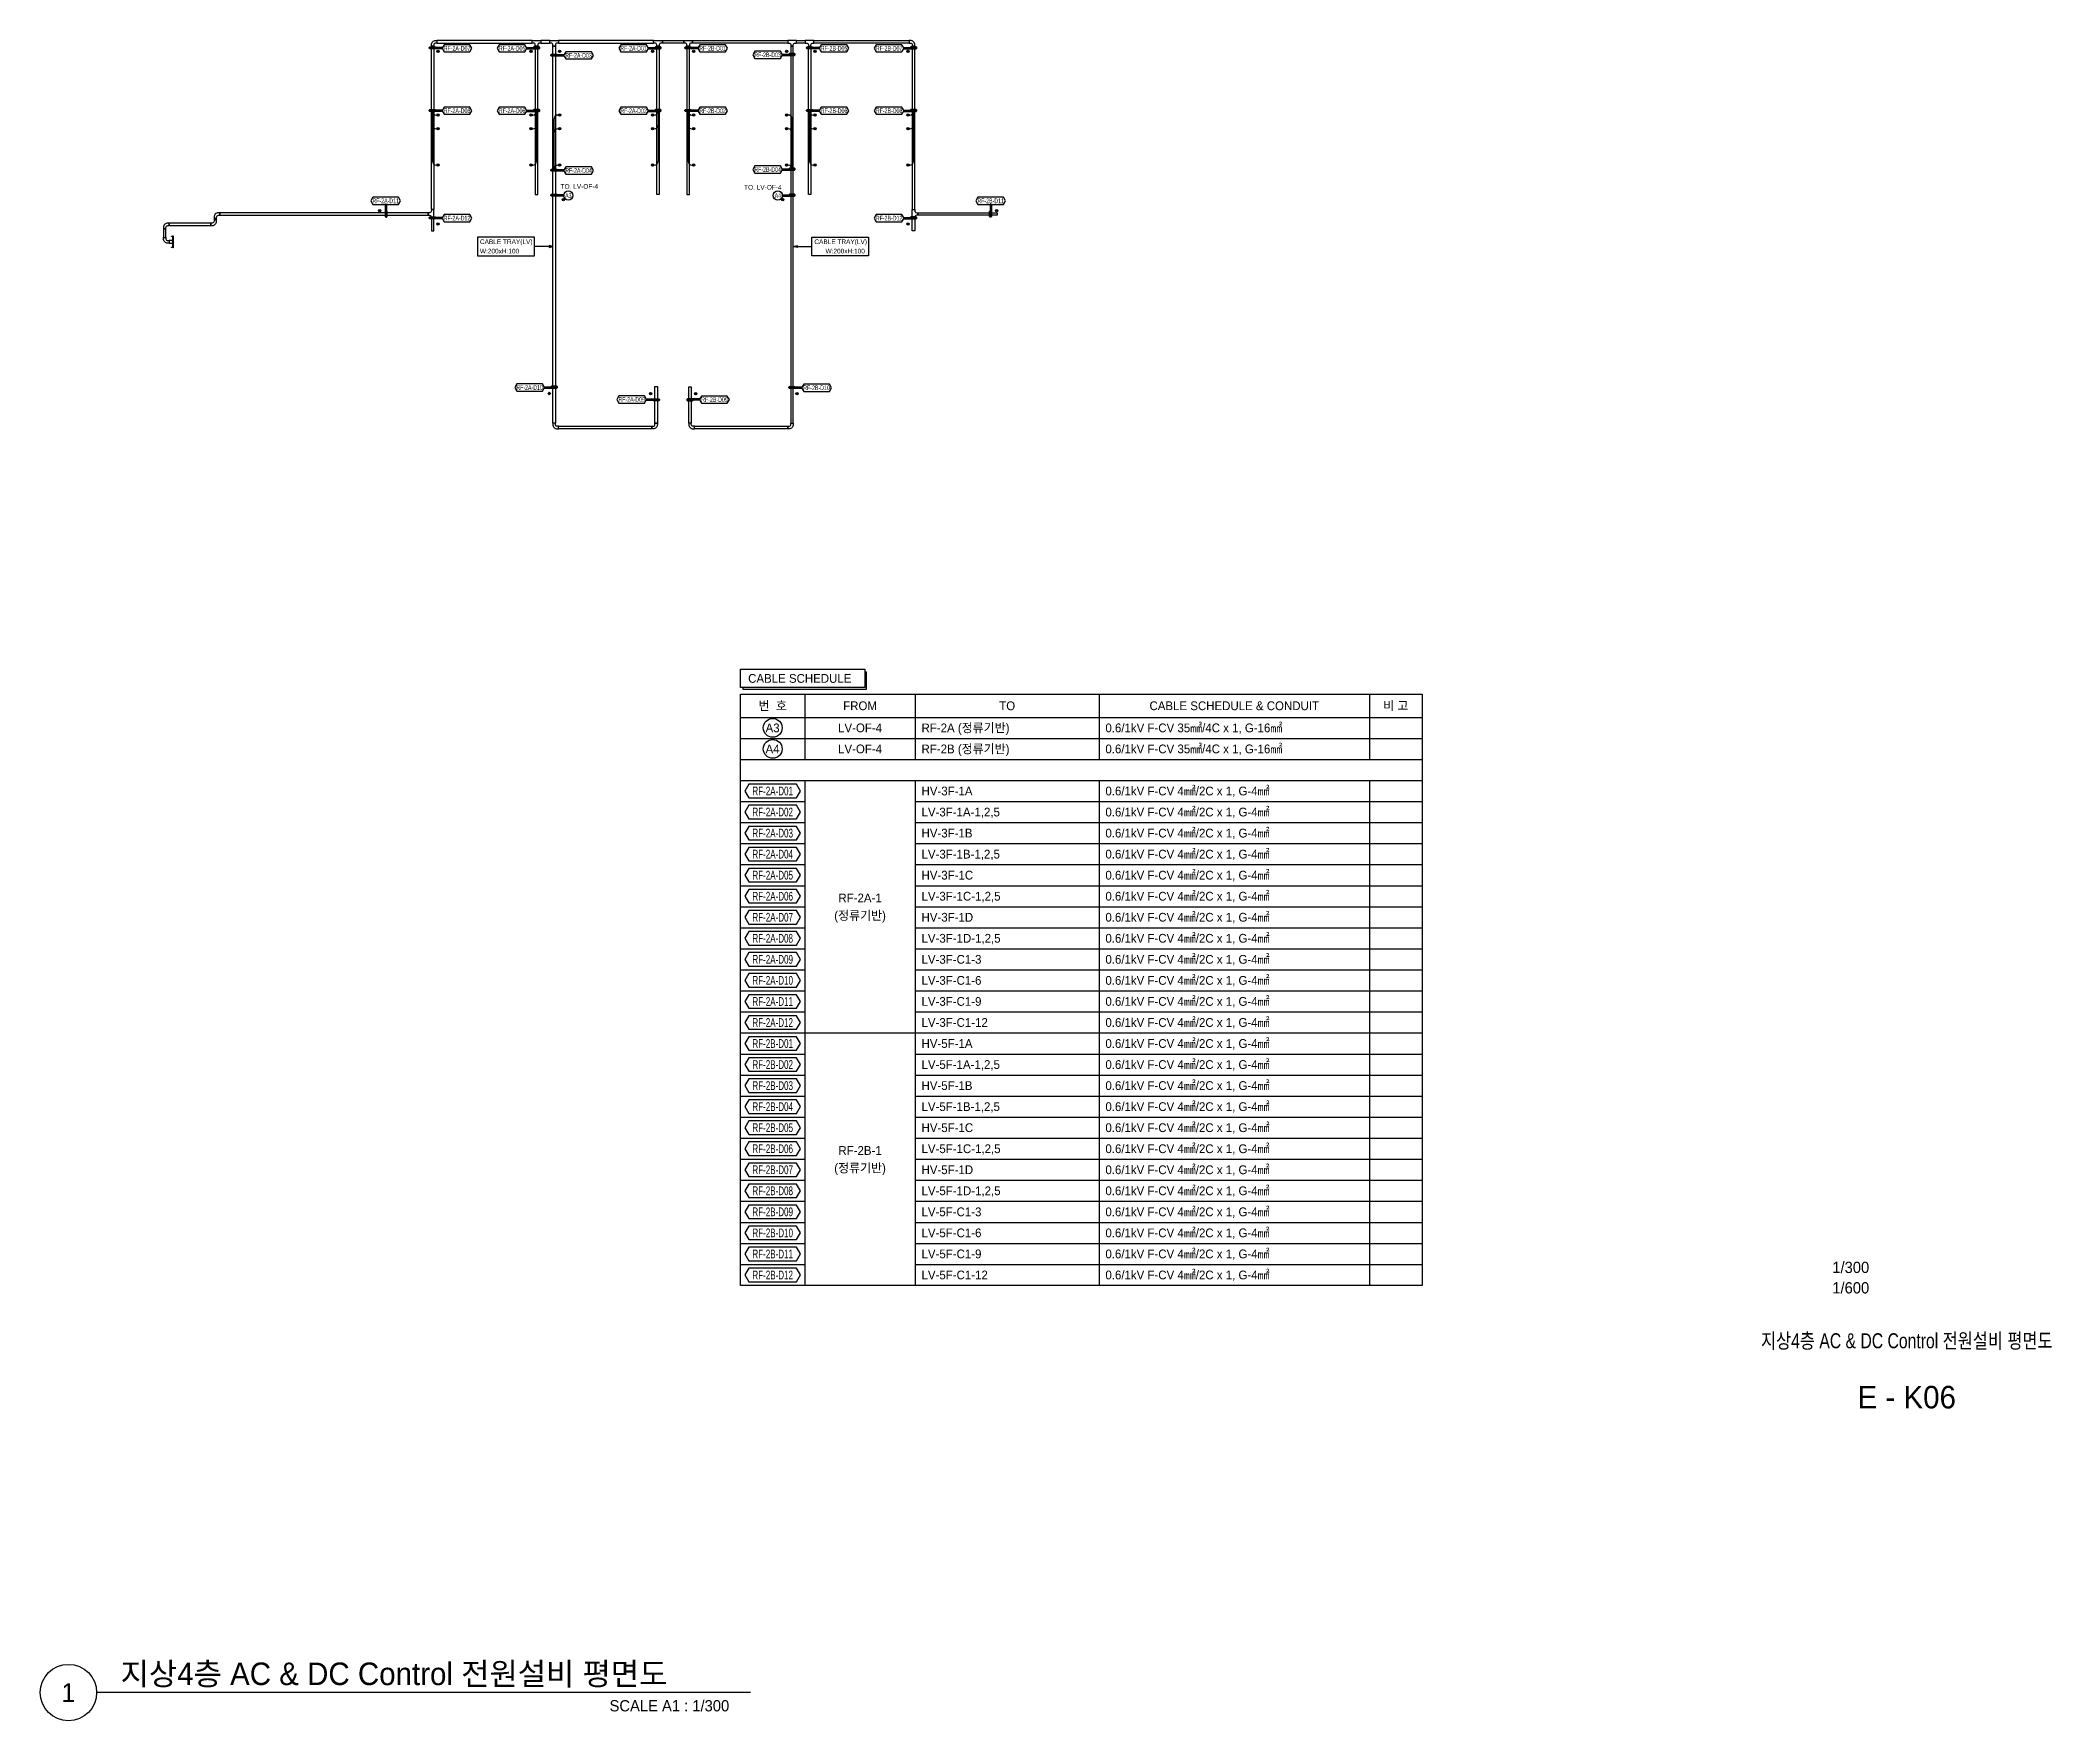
# Model space of a CAD drawing. Header units: millimetres. Extents: x 33052 to 374593, y 4425 to 1197630.
# Drawn here: x 84228 to 244826, y 721650 to 855826 of the extents above; entities that cross this region are included whole.
import ezdxf
from ezdxf.enums import TextEntityAlignment as Align

# ---------------------------------------------------------------- set-up
doc = ezdxf.new("R2010")
doc.units = ezdxf.units.MM
doc.header["$LTSCALE"] = 50
for name, color, linetype in [('-----26 Electrical Cable Tray_CONT', 3, 'Continuous'), ('-----29 Indicator', 1, 'Continuous'), ('-----29 주기', 1, 'Continuous'), ('-----30 Text', 2, 'Continuous'), ('-----41 Drawing Title', 2, 'Continuous'), ('-----42 Drawing Number', 2, 'Continuous'), ('-----43 Drawing Scale', 3, 'Continuous'), ('AC CONTROL CABLE', 4, 'Continuous'), ('DC CONTROL CABLE', 1, 'Continuous')]:
    doc.layers.add(name, color=color, linetype=linetype)
doc.styles.add('ELEC', font='')
doc.styles.get('ELEC').set_extended_font_data('Dotum')

msp = doc.modelspace()

# ---------------------------------------------------------------- texts
at = {"layer": '-----26 Electrical Cable Tray_CONT', "style": 'ELEC'}
for s, p in [('CABLE TRAY(LV)', (119333, 839740, 0)), ('CABLE TRAY(LV)', (146034, 839740, 0)), ('W:200xH:100', (119333, 838990, 0)), ('W:200xH:100', (146926, 838990, 0))]:
    msp.add_text(s, height=375, dxfattribs=at).set_placement(p, align=Align.MIDDLE_LEFT)
at = {"layer": '-----30 Text', "linetype": 'Continuous', "style": 'ELEC', "width": 0.7}
for s, p in [('RF-2A-D07', (117506, 855181, 0)), ('RF-2A-D05', (121901, 855181, 0)), ('RF-2A-D03', (127206, 854619, 0)), ('RF-2A-D01', (131601, 855181, 0)), ('RF-2B-D01', (137906, 855181, 0)), ('RF-2B-D03', (142301, 854668, 0)), ('RF-2B-D05', (147606, 855181, 0)), ('RF-2B-D07', (152001, 855181, 0)), ('RF-2A-D08', (117506, 850200, 0)), ('RF-2A-D06', (121901, 850200, 0)), ('RF-2A-D02', (131601, 850200, 0)), ('RF-2B-D02', (137906, 850200, 0)), ('RF-2B-D06', (147606, 850200, 0)), ('RF-2B-D08', (152001, 850200)), ('RF-2A-D04', (127206, 845427, 0)), ('RF-2B-D04', (142301, 845502)), ('RF-2A-D11', (111813, 843007, 0)), ('A3', (126388, 843428)), ('A4', (143119, 843428)), ('RF-2B-D11', (160114, 843007, 0)), ('RF-2A-D12', (117506, 841628, 0)), ('RF-2B-D12', (152001, 841628, 0)), ('RF-2A-D10', (123301, 828095, 0)), ('RF-2A-D09', (131450, 827147, 0)), ('RF-2B-D09', (138057, 827130, 0)), ('RF-2B-D10', (146206, 828077, 0))]:
    msp.add_text(s, height=375, dxfattribs=at).set_placement(p, align=Align.MIDDLE)
at = {"layer": '-----30 Text', "style": 'ELEC'}
for p in [(127270, 844151), (141923, 844083)]:
    msp.add_text('TO. LV-OF-4', height=375, dxfattribs=at).set_placement(p, align=Align.MIDDLE)
msp.add_text('CABLE SCHEDULE', height=700, dxfattribs=at).set_placement((140747, 804523, 0))
at = {"layer": '-----41 Drawing Title', "style": 'ELEC', "width": 0.8}
msp.add_text('지상4층 AC & DC Control 전원설비 평면도', height=1200, dxfattribs=at).set_placement((233250, 751990), align=Align.MIDDLE_CENTER)
at = {"layer": '-----41 Drawing Title', "color": 2, "style": 'ELEC'}
msp.add_text('지상4층 AC & DC Control 전원설비 평면도', height=1800, dxfattribs=at).set_placement((90645, 724500))
at = {"layer": '-----41 Drawing Title', "color": 7, "style": 'ELEC'}
msp.add_text('1', height=1500, dxfattribs=at).set_placement((86478, 723900), align=Align.MIDDLE)
at = {"layer": '-----41 Drawing Title', "style": 'ELEC'}
msp.add_text('SCALE A1 : 1/300', height=900, dxfattribs=at).set_placement((139237, 722400), align=Align.RIGHT)
at = {"layer": '-----42 Drawing Number', "style": 'ELEC'}
msp.add_text('E - K06', height=1800, dxfattribs=at).set_placement((233250, 747490), align=Align.MIDDLE_CENTER)
at = {"layer": '-----43 Drawing Scale', "style": 'ELEC'}
for s, p in [('1/300', (228779, 757850)), ('1/600', (228779, 756220))]:
    msp.add_text(s, height=900, dxfattribs=at).set_placement(p, align=Align.MIDDLE_CENTER)
at = {"color": 0, "style": 'ELEC', "width": 0.7}
msp.add_text('LV 트레이 건물용', height=50, rotation=90, dxfattribs=at).set_placement((94749, 839730), align=Align.MIDDLE_CENTER)

# ---------------------------------------------------------------- hatches: boundary and pattern name
at = {"layer": 'AC CONTROL CABLE', "linetype": 'Continuous'}
h = msp.add_hatch(color=256, dxfattribs=at)
edge = h.paths.add_edge_path()
edge.add_arc((125994, 843105), 93.6, 180, 540, ccw=False)
h = msp.add_hatch(color=256, dxfattribs=at)
edge = h.paths.add_edge_path()
edge.add_arc((143514, 843105), 93.6, 0, 360)
at = {"layer": 'DC CONTROL CABLE', "linetype": 'Continuous'}
h = msp.add_hatch(color=256, dxfattribs=at)
edge = h.paths.add_edge_path()
edge.add_arc((115994, 854930), 93.6, 180, 540, ccw=False)
h = msp.add_hatch(color=256, dxfattribs=at)
edge = h.paths.add_edge_path()
edge.add_arc((123414, 854930), 93.6, 0, 360)
h = msp.add_hatch(color=256, dxfattribs=at)
edge = h.paths.add_edge_path()
edge.add_arc((125694, 854930), 93.6, 180, 540, ccw=False)
h = msp.add_hatch(color=256, dxfattribs=at)
edge = h.paths.add_edge_path()
edge.add_arc((133114, 854930), 93.6, 0, 360)
h = msp.add_hatch(color=256, dxfattribs=at)
edge = h.paths.add_edge_path()
edge.add_arc((136394, 854930), 93.6, 180, 540, ccw=False)
h = msp.add_hatch(color=256, dxfattribs=at)
edge = h.paths.add_edge_path()
edge.add_arc((143814, 854930), 93.6, 0, 360)
h = msp.add_hatch(color=256, dxfattribs=at)
edge = h.paths.add_edge_path()
edge.add_arc((146094, 854930), 93.6, 180, 540, ccw=False)
h = msp.add_hatch(color=256, dxfattribs=at)
edge = h.paths.add_edge_path()
edge.add_arc((153514, 854930), 93.6, 0, 360)
h = msp.add_hatch(color=256, dxfattribs=at)
edge = h.paths.add_edge_path()
edge.add_arc((115994, 849855), 93.6, 180, 540, ccw=False)
h = msp.add_hatch(color=256, dxfattribs=at)
edge = h.paths.add_edge_path()
edge.add_arc((123414, 849855), 93.6, 0, 360)
h = msp.add_hatch(color=256, dxfattribs=at)
edge = h.paths.add_edge_path()
edge.add_arc((125694, 849855), 93.6, 180, 540, ccw=False)
h = msp.add_hatch(color=256, dxfattribs=at)
edge = h.paths.add_edge_path()
edge.add_arc((133114, 849855), 93.6, 0, 360)
h = msp.add_hatch(color=256, dxfattribs=at)
edge = h.paths.add_edge_path()
edge.add_arc((136394, 849855), 93.6, 180, 540, ccw=False)
h = msp.add_hatch(color=256, dxfattribs=at)
edge = h.paths.add_edge_path()
edge.add_arc((143814, 849855), 93.6, 0, 360)
h = msp.add_hatch(color=256, dxfattribs=at)
edge = h.paths.add_edge_path()
edge.add_arc((146094, 849855), 93.6, 180, 540, ccw=False)
h = msp.add_hatch(color=256, dxfattribs=at)
edge = h.paths.add_edge_path()
edge.add_arc((153514, 849855), 93.6, 0, 360)
h = msp.add_hatch(color=256, dxfattribs=at)
edge = h.paths.add_edge_path()
edge.add_arc((115994, 848755), 93.6, 180, 540, ccw=False)
h = msp.add_hatch(color=256, dxfattribs=at)
edge = h.paths.add_edge_path()
edge.add_arc((123414, 848755), 93.6, 0, 360)
h = msp.add_hatch(color=256, dxfattribs=at)
edge = h.paths.add_edge_path()
edge.add_arc((125694, 848755), 93.6, 180, 540, ccw=False)
h = msp.add_hatch(color=256, dxfattribs=at)
edge = h.paths.add_edge_path()
edge.add_arc((133114, 848755), 93.6, 0, 360)
h = msp.add_hatch(color=256, dxfattribs=at)
edge = h.paths.add_edge_path()
edge.add_arc((136394, 848755), 93.6, 180, 540, ccw=False)
h = msp.add_hatch(color=256, dxfattribs=at)
edge = h.paths.add_edge_path()
edge.add_arc((143814, 848755), 93.6, 0, 360)
h = msp.add_hatch(color=256, dxfattribs=at)
edge = h.paths.add_edge_path()
edge.add_arc((146094, 848755), 93.6, 180, 540, ccw=False)
h = msp.add_hatch(color=256, dxfattribs=at)
edge = h.paths.add_edge_path()
edge.add_arc((153514, 848755), 93.6, 0, 360)
h = msp.add_hatch(color=256, dxfattribs=at)
edge = h.paths.add_edge_path()
edge.add_arc((115994, 845855), 93.6, 180, 540, ccw=False)
h = msp.add_hatch(color=256, dxfattribs=at)
edge = h.paths.add_edge_path()
edge.add_arc((123414, 845855), 93.6, 0, 360)
h = msp.add_hatch(color=256, dxfattribs=at)
edge = h.paths.add_edge_path()
edge.add_arc((125694, 845855), 93.6, 180, 540, ccw=False)
h = msp.add_hatch(color=256, dxfattribs=at)
edge = h.paths.add_edge_path()
edge.add_arc((133114, 845855), 93.6, 0, 360)
h = msp.add_hatch(color=256, dxfattribs=at)
edge = h.paths.add_edge_path()
edge.add_arc((136394, 845855), 93.6, 180, 540, ccw=False)
h = msp.add_hatch(color=256, dxfattribs=at)
edge = h.paths.add_edge_path()
edge.add_arc((143814, 845855), 93.6, 0, 360)
h = msp.add_hatch(color=256, dxfattribs=at)
edge = h.paths.add_edge_path()
edge.add_arc((146094, 845855), 93.6, 180, 540, ccw=False)
h = msp.add_hatch(color=256, dxfattribs=at)
edge = h.paths.add_edge_path()
edge.add_arc((153514, 845855), 93.6, 0, 360)
h = msp.add_hatch(color=256, dxfattribs=at)
edge = h.paths.add_edge_path()
edge.add_arc((111340, 842223), 93.6, -90, 270)
h = msp.add_hatch(color=256, dxfattribs=at)
edge = h.paths.add_edge_path()
edge.add_arc((160588, 842223), 93.6, 270, 630, ccw=False)
h = msp.add_hatch(color=256, dxfattribs=at)
edge = h.paths.add_edge_path()
edge.add_arc((115994, 841155), 93.6, 180, 540, ccw=False)
h = msp.add_hatch(color=256, dxfattribs=at)
edge = h.paths.add_edge_path()
edge.add_arc((153514, 841155), 93.6, 0, 360)
h = msp.add_hatch(color=256, dxfattribs=at)
edge = h.paths.add_edge_path()
edge.add_arc((124864, 827621), 93.6, 0, 360)
h = msp.add_hatch(color=256, dxfattribs=at)
edge = h.paths.add_edge_path()
edge.add_arc((132963, 827620), 93.6, 360, 720, ccw=False)
h = msp.add_hatch(color=256, dxfattribs=at)
edge = h.paths.add_edge_path()
edge.add_arc((136545, 827604), 93.6, -180, 180)
h = msp.add_hatch(color=256, dxfattribs=at)
edge = h.paths.add_edge_path()
edge.add_arc((144644, 827604), 93.6, -180, 180, ccw=False)

# ---------------------------------------------------------------- linework, layer by layer
at = {"layer": '-----26 Electrical Cable Tray_CONT', "elevation": 0}
for points in [[(115804, 855605, 0.4142136), (115654, 855455), (115654, 855355), (115454, 855355), (115454, 855455, -0.4142136), (115804, 855805), (115904, 855805), (115904, 855605)], [(123504, 855605), (123504, 855805), (124204, 855805), (124204, 855605), (124104, 855605, 0.4142136), (123954, 855455), (123954, 855355), (123754, 855355), (123754, 855455, 0.4142136), (123604, 855605)], [(124904, 855605), (124904, 855805), (125604, 855805), (125604, 855605), (125504, 855605, 0.4142136), (125354, 855455), (125354, 855355), (125154, 855355), (125154, 855455, 0.4142136), (125004, 855605)], [(133203, 855605), (133203, 855805), (133903, 855805), (133903, 855605), (133803, 855605, 0.4142136), (133653, 855455), (133653, 855355), (133453, 855355), (133453, 855455, 0.4142136), (133303, 855605)], [(146004, 855605), (146004, 855805), (145304, 855805), (145304, 855605), (145404, 855605, -0.4142136), (145554, 855455), (145554, 855355), (145754, 855355), (145754, 855455, -0.4142136), (145904, 855605)], [(98305, 841705, -0.4142136), (98455, 841855), (98555, 841855), (98555, 842055), (98455, 842055, 0.4142136), (98105, 841705), (98105, 841605), (98305, 841605)], [(115454, 841605), (115654, 841605), (115654, 842305), (115454, 842305), (115454, 842205, -0.4142136), (115304, 842055), (115204, 842055), (115204, 841855), (115304, 841855, -0.4142136), (115454, 841705)], [(94266, 840880, -0.4142136), (94416, 841030), (94516, 841030), (94516, 841230), (94416, 841230, 0.4142136), (94066, 840880), (94066, 840780), (94266, 840780)], [(94266, 839980, 0.4142136), (94416, 839830), (94516, 839830), (94516, 839630), (94416, 839630, -0.4142136), (94066, 839980), (94066, 840080), (94266, 840080)], [(98105, 841380, -0.4142136), (97955, 841230), (97855, 841230), (97855, 841030), (97955, 841030, 0.4142136), (98305, 841380), (98305, 841480), (98105, 841480)], [(125504, 825005, -0.4142136), (125354, 825155), (125354, 825255), (125154, 825255), (125154, 825155, 0.4142136), (125504, 824805), (125604, 824805), (125604, 825005)], [(133153, 825005, 0.4142136), (133303, 825155), (133303, 825255), (133503, 825255), (133503, 825155, -0.4142136), (133153, 824805), (133053, 824805), (133053, 825005)], [(136355, 825005, -0.4142136), (136205, 825155), (136205, 825255), (136005, 825255), (136005, 825155, 0.4142136), (136355, 824805), (136455, 824805), (136455, 825005)], [(144004, 825005, 0.4142136), (144154, 825155), (144154, 825255), (144354, 825255), (144354, 825155, -0.4142136), (144004, 824805), (143904, 824805), (143904, 825005)]]:
    msp.add_lwpolyline(points, format="xyb", close=True, dxfattribs=at)
for points in [[(115654, 842305), (115454, 842305), (115454, 855355), (115654, 855355)], [(123504, 855605), (123504, 855805), (115904, 855805), (115904, 855605)], [(123754, 843505), (123954, 843505), (123954, 855355), (123754, 855355)], [(124904, 855605), (124904, 855805), (124204, 855805), (124204, 855605)], [(125354, 825255), (125154, 825255), (125154, 855355), (125354, 855355)], [(133203, 855605), (133203, 855805), (125604, 855805), (125604, 855605)], [(133654, 843505), (133454, 843505), (133453, 855355), (133653, 855355)], [(136303, 855605), (136303, 855805), (143904, 855805), (143904, 855605)], [(144604, 855605), (144604, 855805), (145304, 855805), (145304, 855605)], [(146004, 855605), (146004, 855805), (153604, 855805), (153604, 855605)], [(98305, 841605), (98105, 841605), (98105, 841480), (98305, 841480)], [(98555, 842055), (98555, 841855), (115204, 841855), (115204, 842055)], [(115454, 840605), (115654, 840605), (115654, 841605), (115454, 841605)], [(160628, 842055), (160628, 841855), (154304, 841855), (154304, 842055)], [(94266, 840780), (94066, 840780), (94066, 840080), (94266, 840080)], [(94516, 841230), (94516, 841030), (97855, 841030), (97855, 841230)], [(94804, 839630), (94804, 839830), (94516, 839830), (94516, 839630)], [(133503, 825255), (133303, 825255), (133303, 828170), (133503, 828170)], [(136205, 825255), (136005, 825255), (136005, 828154), (136205, 828154)], [(125604, 824805), (125604, 825005), (133053, 825005), (133053, 824805)], [(136455, 824805), (136455, 825005), (143904, 825005), (143904, 824805)]]:
    msp.add_lwpolyline(points, close=True, dxfattribs=at)
at = {"layer": '-----26 Electrical Cable Tray_CONT'}
for points in [[(133903, 855605), (133903, 855805), (135603, 855805), (135603, 855605)], [(135854, 843505), (136054, 843505), (136053, 855355), (135853, 855355)], [(144154, 825255), (144354, 825255), (144354, 855355), (144154, 855355)], [(145754, 843505), (145554, 843505), (145554, 855355), (145754, 855355)], [(153854, 842305), (154054, 842305), (154054, 855355), (153854, 855355)], [(154054, 840605), (153854, 840605), (153854, 841605), (154054, 841605)]]:
    msp.add_lwpolyline(points, close=True, dxfattribs=at)
for points in [[(135603, 855605), (135603, 855805), (136303, 855805), (136303, 855605), (136203, 855605, 0.4142136), (136053, 855455), (136053, 855355), (135853, 855355), (135853, 855455, 0.4142136), (135703, 855605)], [(144604, 855605), (144604, 855805), (143904, 855805), (143904, 855605), (144004, 855605, -0.4142136), (144154, 855455), (144154, 855355), (144354, 855355), (144354, 855455, -0.4142136), (144504, 855605)], [(153704, 855605, -0.4142136), (153854, 855455), (153854, 855355), (154054, 855355), (154054, 855455, 0.4142136), (153704, 855805), (153604, 855805), (153604, 855605)], [(154054, 841605), (153854, 841605), (153854, 842305), (154054, 842305), (154054, 842205, 0.4142136), (154204, 842055), (154304, 842055), (154304, 841855), (154204, 841855, 0.4142136), (154054, 841705)]]:
    msp.add_lwpolyline(points, format="xyb", close=True, dxfattribs=at)
at = {"layer": '-----29 Indicator', "color": 1}
for p, q in [((125154, 839365), (123682, 839365)), ((125154, 839365), (124854, 839440)), ((124854, 839440), (124854, 839290)), ((124854, 839290), (125154, 839365)), ((144354, 839365), (144654, 839440)), ((144654, 839290), (144354, 839365)), ((144354, 839365), (145825, 839365)), ((144654, 839440), (144654, 839290))]:
    msp.add_line(p, q, dxfattribs=at)
at = {"layer": '-----29 Indicator', "lineweight": 100, "elevation": 0}
for points in [[(116317, 855181), (116317, 855181), (115346, 855181), (115346, 855234), (115761, 855234), (115761, 855145)], [(123091, 855181), (123091, 855181), (124061, 855181), (124061, 855234), (123646, 855234), (123646, 855145)], [(126017, 854619), (126017, 854619), (125046, 854619), (125046, 854672), (125461, 854672), (125461, 854583)], [(132791, 855181), (132791, 855181), (133761, 855181), (133761, 855234), (133346, 855234), (133346, 855145)], [(136717, 855181), (136717, 855181), (135746, 855181), (135746, 855234), (136161, 855234), (136161, 855145)], [(143491, 854668), (143491, 854668), (144461, 854668), (144461, 854722), (144046, 854722), (144046, 854633)], [(146417, 855181), (146417, 855181), (145446, 855181), (145446, 855234), (145861, 855234), (145861, 855145)], [(153191, 855181), (153191, 855181), (154161, 855181), (154161, 855234), (153746, 855234), (153746, 855145)], [(116317, 850200), (116317, 850200), (115346, 850200), (115346, 850253), (115761, 850253), (115761, 850164)], [(123091, 850200), (123091, 850200), (124061, 850200), (124061, 850253), (123646, 850253), (123646, 850164)], [(132791, 850200), (132791, 850200), (133761, 850200), (133761, 850253), (133346, 850253), (133346, 850164)], [(136717, 850200), (136717, 850200), (135746, 850200), (135746, 850253), (136161, 850253), (136161, 850164)], [(146417, 850200), (146417, 850200), (145446, 850200), (145446, 850253), (145861, 850253), (145861, 850164)], [(153191, 850200), (153191, 850200), (154161, 850200), (154161, 850253), (153746, 850253), (153746, 850164)], [(126017, 845427), (126017, 845427), (125046, 845427), (125046, 845480), (125461, 845480), (125461, 845391)], [(143491, 845502), (143491, 845502), (144461, 845502), (144461, 845556), (144046, 845556), (144046, 845467)], [(126017, 843428), (126017, 843428), (125046, 843428), (125046, 843481), (125461, 843481), (125461, 843392)], [(143491, 843428), (143491, 843428), (144461, 843428), (144461, 843481), (144046, 843481), (144046, 843392)], [(111813, 842718), (111813, 842718), (111813, 841747), (111866, 841747), (111866, 842163), (111777, 842163)], [(116317, 841628), (116317, 841628), (115346, 841628), (115346, 841682), (115761, 841682), (115761, 841593)], [(153191, 841628), (153191, 841628), (154161, 841628), (154161, 841682), (153746, 841682), (153746, 841593)], [(160114, 842718), (160114, 842718), (160114, 841747), (160061, 841747), (160061, 842163), (160150, 842163)], [(124491, 828095), (124491, 828095), (125461, 828095), (125461, 828148), (125046, 828148), (125046, 828059)], [(132640, 827147), (132640, 827147), (133610, 827147), (133610, 827094), (133195, 827094), (133195, 827183)], [(136868, 827130), (136868, 827130), (135897, 827130), (135897, 827077), (136312, 827077), (136312, 827166)], [(145017, 828077), (145017, 828077), (144046, 828077), (144046, 828130), (144461, 828130), (144461, 828041)]]:
    msp.add_lwpolyline(points, dxfattribs=at)
at = {"layer": '-----29 Indicator', "color": 1, "elevation": 0}
for points in [[(119146, 840115), (119146, 838615), (123682, 838615), (123682, 840115)], [(150361, 840115), (150361, 838615), (145825, 838615), (145825, 840115)]]:
    msp.add_lwpolyline(points, close=True, dxfattribs=at)
at = {"layer": '-----29 Indicator'}
for centre in [(126388, 843428), (143119, 843428)]:
    msp.add_circle(centre, 371, dxfattribs=at)
at = {"layer": '-----29 주기', "elevation": 0}
for points in [[(116483, 855469), (116317, 855181), (116483, 854892), (118529, 854892), (118696, 855181), (118529, 855469)], [(120878, 855469), (120711, 855181), (120878, 854892), (122924, 854892), (123091, 855181), (122924, 855469)], [(126183, 854908), (126017, 854619), (126183, 854330), (128229, 854330), (128396, 854619), (128229, 854908)], [(130578, 855469), (130411, 855181), (130578, 854892), (132624, 854892), (132791, 855181), (132624, 855469)], [(136883, 855469), (136717, 855181), (136883, 854892), (138929, 854892), (139096, 855181), (138929, 855469)], [(141278, 854957), (141111, 854668), (141278, 854380), (143324, 854380), (143491, 854668), (143324, 854957)], [(146583, 855469), (146417, 855181), (146583, 854892), (148629, 854892), (148796, 855181), (148629, 855469)], [(150978, 855469), (150811, 855181), (150978, 854892), (153024, 854892), (153191, 855181), (153024, 855469)], [(116483, 850489), (116317, 850200), (116483, 849911), (118529, 849911), (118696, 850200), (118529, 850489)], [(120878, 850489), (120711, 850200), (120878, 849911), (122924, 849911), (123091, 850200), (122924, 850489)], [(130578, 850489), (130411, 850200), (130578, 849911), (132624, 849911), (132791, 850200), (132624, 850489)], [(136883, 850489), (136717, 850200), (136883, 849911), (138929, 849911), (139096, 850200), (138929, 850489)], [(146583, 850489), (146417, 850200), (146583, 849911), (148629, 849911), (148796, 850200), (148629, 850489)], [(150978, 850489), (150811, 850200), (150978, 849911), (153024, 849911), (153191, 850200), (153024, 850489)], [(126183, 845716), (126017, 845427), (126183, 845138), (128229, 845138), (128396, 845427), (128229, 845716)], [(141278, 845791), (141111, 845502), (141278, 845214), (143324, 845214), (143491, 845502), (143324, 845791)], [(110790, 843295), (110623, 843007), (110790, 842718), (112836, 842718), (113002, 843007), (112836, 843295)], [(159091, 843295), (158925, 843007), (159091, 842718), (161137, 842718), (161304, 843007), (161137, 843295)], [(116483, 841917), (116317, 841628), (116483, 841339), (118529, 841339), (118696, 841628), (118529, 841917)], [(150978, 841917), (150811, 841628), (150978, 841339), (153024, 841339), (153191, 841628), (153024, 841917)], [(122278, 828383), (122111, 828095), (122278, 827806), (124324, 827806), (124491, 828095), (124324, 828383)], [(130427, 827436), (130260, 827147), (130427, 826858), (132473, 826858), (132640, 827147), (132473, 827436)], [(137034, 827419), (136868, 827130), (137034, 826842), (139080, 826842), (139247, 827130), (139080, 827419)], [(145183, 828366), (145017, 828077), (145183, 827788), (147229, 827788), (147396, 828077), (147229, 828366)]]:
    msp.add_lwpolyline(points, close=True, dxfattribs=at)
at = {"layer": '-----41 Drawing Title', "color": 7}
msp.add_line((140922, 723900), (88728, 723900), dxfattribs=at)
msp.add_circle((86478, 723900), 2250, dxfattribs=at)
at = {"color": 0, "elevation": 0}
for points in [[(94704, 840155), (94704, 840180), (94804, 840180), (94804, 839280), (94704, 839280), (94704, 839305)], [(94804, 840205), (94854, 840205), (94854, 839255), (94804, 839255), (94804, 840205)]]:
    msp.add_lwpolyline(points, dxfattribs=at)
at = {"layer": 'AC CONTROL CABLE', "linetype": 'Continuous', "elevation": 0}
for points in [[(125254, 844221, 0, 202, 0), (125254, 843771, 0, 0, 0), (125254, 843405, 0, 0, 0.4142136), (125554, 843105, 0, 0, 0), (125994, 843105, 0, 0, 0)], [(144254, 844221, 0, 202, 0), (144254, 843771, 0, 0, 0), (144254, 843405, 0, 0, -0.4142136), (143954, 843105, 0, 0, 0), (143514, 843105, 0, 0, 0)]]:
    msp.add_lwpolyline(points, format="xyseb", dxfattribs=at)
at = {"layer": 'AC CONTROL CABLE', "linetype": 'Continuous'}
for centre in [(125994, 843105), (143514, 843105, 0)]:
    msp.add_circle(centre, 93.8, dxfattribs=at)
at = {"layer": 'DC CONTROL CABLE', "linetype": 'Continuous'}
for p, q in [((115557, 850155, 0), (115557, 846155, 0)), ((115857, 849855, 0), (115994, 849855)), ((123550, 849855, 0), (123414, 849855)), ((123850, 850155, 0), (123850, 846155, 0)), ((125557, 849855, 0), (125694, 849855)), ((133250, 849855), (133114, 849855, 0)), ((133550, 850155), (133550, 846155)), ((135957, 850155, 0), (135957, 846155, 0)), ((136257, 849855, 0), (136394, 849855)), ((143950, 849855), (143814, 849855, 0)), ((145657, 850155, 0), (145657, 846155, 0)), ((145957, 849855, 0), (146094, 849855)), ((153650, 849855), (153514, 849855, 0)), ((153950, 850155), (153950, 846155)), ((115857, 848755, 0), (115994, 848755)), ((123550, 848755, 0), (123414, 848755)), ((125257, 845555, 0), (125257, 849555, 0)), ((125557, 848755, 0), (125694, 848755)), ((133250, 848755), (133114, 848755, 0)), ((136257, 848755, 0), (136394, 848755)), ((143950, 848755), (143814, 848755, 0)), ((144250, 845555), (144250, 849555)), ((145957, 848755, 0), (146094, 848755)), ((153650, 848755), (153514, 848755, 0)), ((115857, 845855, 0), (115994, 845855)), ((123550, 845855, 0), (123414, 845855)), ((125557, 845855, 0), (125694, 845855)), ((133250, 845855), (133114, 845855, 0)), ((136257, 845855, 0), (136394, 845855)), ((143950, 845855), (143814, 845855, 0)), ((145957, 845855, 0), (146094, 845855)), ((153650, 845855), (153514, 845855, 0))]:
    msp.add_line(p, q, dxfattribs=at)
at = {"layer": 'DC CONTROL CABLE', "linetype": 'Continuous', "elevation": 0}
for points in [[(115554, 855725, 0, 202, 0), (115554, 855275, 0, 0, 0), (115554, 855230, 0, 0, 0.4142136), (115854, 854930, 0, 0, 0), (115994, 854930, 0, 0, 0)], [(123854, 855725, 0, 202, 0), (123854, 855275, 0, 0, 0), (123854, 855230, 0, 0, -0.4142136), (123554, 854930, 0, 0, 0), (123414, 854930, 0, 0, 0)], [(125254, 854135, 0, 202, 0), (125254, 854585, 0, 0, 0), (125254, 854630, 0, 0, -0.4142136), (125554, 854930, 0, 0, 0), (125694, 854930, 0, 0, 0)], [(133554, 855725, 0, 202, 0), (133554, 855275, 0, 0, 0), (133554, 855230, 0, 0, -0.4142136), (133254, 854930, 0, 0, 0), (133114, 854930, 0, 0, 0)], [(144254, 854135, 0, 202, 0), (144254, 854585, 0, 0, 0), (144254, 854630, 0, 0, 0.4142136), (143954, 854930, 0, 0, 0), (143814, 854930, 0, 0, 0)], [(153954, 855725, 0, 202, 0), (153954, 855275, 0, 0, 0), (153954, 855230, 0, 0, -0.4142136), (153654, 854930, 0, 0, 0), (153514, 854930, 0, 0, 0)], [(115557, 850806, 0, 202, 0), (115557, 850356, 0, 0, 0), (115557, 850155, 0, 0, 0)], [(123850, 850806, 0, 202, 0), (123850, 850356, 0, 0, 0), (123850, 850155, 0, 0, 0)], [(133550, 850806, 0, 202, 0), (133550, 850356, 0, 0, 0), (133550, 850155, 0, 0, 0)], [(135957, 850806, 0, 202, 0), (135957, 850356, 0, 0, 0), (135957, 850155, 0, 0, 0)], [(145657, 850806, 0, 202, 0), (145657, 850356, 0, 0, 0), (145657, 850155, 0, 0, 0)], [(153950, 850806, 0, 202, 0), (153950, 850356, 0, 0, 0), (153950, 850155, 0, 0, 0)], [(125257, 844904, 0, 202, 0), (125257, 845354, 0, 0, 0), (125257, 845555, 0, 0, 0)], [(144250, 844904, 0, 202, 0), (144250, 845354, 0, 0, 0), (144250, 845555, 0, 0, 0)], [(112501, 841955, 0, 202, 0), (112051, 841955, 0, 0, 0), (111640, 841955, 0, 0, -0.4142136), (111340, 842255, 0, 0, 0), (111340, 842255, 0, 0, 0)], [(115554, 842316, 0, 202, 0), (115554, 841866, 0, 0, 0), (115554, 841455, 0, 0, 0.4142136), (115854, 841155, 0, 0, 0), (115994, 841155, 0, 0, 0)], [(153954, 842316, 0, 202, 0), (153954, 841866, 0, 0, 0), (153954, 841455, 0, 0, -0.4142136), (153654, 841155, 0, 0, 0), (153514, 841155, 0, 0, 0)], [(159426, 841955, 0, 202, 0), (159876, 841955, 0, 0, 0), (160288, 841955, 0, 0, 0.4142136), (160588, 842255, 0, 0, 0), (160588, 842255, 0, 0, 0)], [(125254, 828783, 0, 202, 0), (125254, 828333, 0, 0, 0), (125254, 827921, 0, 0, -0.4142136), (124954, 827621, 0, 0, 0), (124814, 827621, 0, 0, 0)], [(133403, 826459, 0, 202, 0), (133403, 826909, 0, 0, 0), (133403, 827320, 0, 0, 0.4142136), (133103, 827620, 0, 0, 0), (132963, 827620, 0, 0, 0)], [(136105, 826442, 0, 202, 0), (136105, 826892, 0, 0, 0), (136105, 827304, 0, 0, -0.4142136), (136405, 827604, 0, 0, 0), (136545, 827604, 0, 0, 0)]]:
    msp.add_lwpolyline(points, format="xyseb", dxfattribs=at)
at = {"layer": 'DC CONTROL CABLE', "linetype": 'Continuous'}
for points in [[(135954, 855725, 0, 202, 0), (135954, 855275, 0, 0, 0), (135954, 855230, 0, 0, 0.4142136), (136254, 854930, 0, 0, 0), (136394, 854930, 0, 0, 0)], [(145654, 855725, 0, 202, 0), (145654, 855275, 0, 0, 0), (145654, 855230, 0, 0, 0.4142136), (145954, 854930, 0, 0, 0), (146094, 854930, 0, 0, 0)], [(144254, 828765, 0, 202, 0), (144254, 828315, 0, 0, 0), (144254, 827904, 0, 0, 0.4142136), (144554, 827604, 0, 0, 0), (144694, 827604, 0, 0, 0)]]:
    msp.add_lwpolyline(points, format="xyseb", dxfattribs=at)
for centre in [(115994, 854930, 0), (123414, 854930, 0), (125694, 854930, 0), (133114, 854930), (136394, 854930, 0), (143814, 854930), (146094, 854930, 0), (153514, 854930), (115994, 849855, 0), (123414, 849855, 0), (125694, 849855, 0), (133114, 849855), (136394, 849855, 0), (143814, 849855), (146094, 849855, 0), (153514, 849855), (115994, 848755, 0), (123414, 848755, 0), (125694, 848755, 0), (133114, 848755), (136394, 848755, 0), (143814, 848755), (146094, 848755, 0), (153514, 848755), (115994, 845855, 0), (123414, 845855, 0), (125694, 845855, 0), (133114, 845855), (136394, 845855, 0), (143814, 845855), (146094, 845855, 0), (153514, 845855), (111340, 842223, 0), (160588, 842223, 0), (115994, 841155, 0), (153514, 841155), (124864, 827621, 0), (132963, 827620, 0), (136545, 827604, 0), (144644, 827604, 0)]:
    msp.add_circle(centre, 93.8, dxfattribs=at)
for centre, start, end in [((115857, 850155, 0), 180, 270), ((123550, 850155, 0), 270, 0), ((125557, 849555, 0), 90, 180), ((133250, 850155), 270, 0), ((136257, 850155, 0), 180, 270), ((143950, 849555), 0, 90), ((145957, 850155, 0), 180, 270), ((153650, 850155), 270, 0), ((115857, 849055, 0), 180, 270), ((123550, 849055, 0), 270, 0), ((125557, 848455, 0), 90, 180), ((133250, 849055), 270, 0), ((136257, 849055, 0), 180, 270), ((143950, 848455), 0, 90), ((145957, 849055, 0), 180, 270), ((153650, 849055), 270, 0), ((115857, 846155, 0), 180, 270), ((123550, 846155, 0), 270, 0), ((125557, 845555, 0), 90, 180), ((133250, 846155), 270, 0), ((136257, 846155, 0), 180, 270), ((143950, 845555), 0, 90), ((145957, 846155, 0), 180, 270), ((153650, 846155), 270, 0)]:
    msp.add_arc(centre, 300, start, end, dxfattribs=at)

msp.set_redraw_order([(e.dxf.handle, doc.entitydb.next_handle()) for e in msp.query("TEXT MTEXT ATTDEF DIMENSION ARC_DIMENSION")])  # texts and dimensions are drawn at this point

# ---------------------------------------------------------------- wipeouts: each hides what was drawn before it
msp.add_wipeout([(194570, 756403), (140137, 756403), (140137, 803612), (194570, 803612)]).translate(0, 0, 0).dxf.layer = '-----29 Indicator'

# ---------------------------------------------------------------- next in the draw order: linework, layer by layer
at = {"layer": '-----29 Indicator', "elevation": 0}
for points in [[(140135, 805607), (150054, 805607), (150054, 804137), (140135, 804137)], [(194570, 756403), (140137, 756403), (140137, 803612), (194570, 803612)]]:
    msp.add_lwpolyline(points, close=True, dxfattribs=at)
for points in [[(140331, 804137), (140331, 804011), (150194, 804011), (150194, 805383), (150054, 805383)], [(145277, 803612), (145277, 798403)], [(154089, 803612), (154089, 798403)], [(168770, 803612), (168770, 798403)], [(190344, 803612), (190344, 798403)], [(140137, 801764), (194570, 801764)], [(140137, 800083), (194570, 800083)], [(140137, 798403), (194570, 798403)], [(140137, 796723), (194570, 796723)], [(145277, 796723), (145277, 756403)], [(154089, 796723), (154089, 756403)], [(168770, 796723), (168770, 756403)], [(190344, 796723), (190344, 756403)], [(140137, 795043), (145277, 795043)], [(154089, 795043), (194570, 795043)], [(140137, 793363), (145277, 793363)], [(154089, 793363), (194570, 793363)], [(140137, 791683), (145277, 791683)], [(154089, 791683), (194570, 791683)], [(140137, 790003), (145277, 790003)], [(154089, 790003), (194570, 790003)], [(140137, 788323), (145277, 788323)], [(154089, 788323), (194570, 788323)], [(140137, 786643), (145277, 786643)], [(154089, 786643), (194570, 786643)], [(140137, 784963), (145277, 784963)], [(154089, 784963), (194570, 784963)], [(140137, 783283), (145277, 783283)], [(154089, 783283), (194570, 783283)], [(140137, 781603), (145277, 781603)], [(154089, 781603), (194570, 781603)], [(140137, 779923), (145277, 779923)], [(154089, 779923), (194570, 779923)], [(140137, 778243), (145277, 778243)], [(154089, 778243), (194570, 778243)], [(140137, 776563), (194570, 776563)], [(140137, 774883), (145277, 774883)], [(154089, 774883), (194570, 774883)], [(140137, 773203), (145277, 773203)], [(154089, 773203), (194570, 773203)], [(140137, 771523), (145277, 771523)], [(154089, 771523), (194570, 771523)], [(140137, 769843), (145277, 769843)], [(154089, 769843), (194570, 769843)], [(140137, 768163), (145277, 768163)], [(154089, 768163), (194570, 768163)], [(140137, 766483), (145277, 766483)], [(154089, 766483), (194570, 766483)], [(140137, 764803), (145277, 764803)], [(154089, 764803), (194570, 764803)], [(140137, 763123), (145277, 763123)], [(154089, 763123), (194570, 763123)], [(140137, 761443), (145277, 761443)], [(154089, 761443), (194570, 761443)], [(140137, 759763), (145277, 759763)], [(154089, 759763), (194570, 759763)], [(140137, 758083), (145277, 758083)], [(154089, 758083), (194570, 758083)]]:
    msp.add_lwpolyline(points, dxfattribs=at)
at = {"layer": '-----29 Indicator'}
for centre in [(142707, 800924, 0), (142707, 799244, 0)]:
    msp.add_circle(centre, 751, dxfattribs=at)
at = {"layer": '-----29 주기', "elevation": 0}
for points in [[(140798, 796422), (140486, 795883), (140798, 795344), (144616, 795344), (144928, 795883), (144616, 796422)], [(140798, 794742), (140486, 794203), (140798, 793664), (144616, 793664), (144928, 794203), (144616, 794742)], [(140798, 793062), (140486, 792523), (140798, 791984), (144616, 791984), (144928, 792523), (144616, 793062)], [(140798, 791382), (140486, 790843), (140798, 790304), (144616, 790304), (144928, 790843), (144616, 791382)], [(140798, 789702), (140486, 789163), (140798, 788624), (144616, 788624), (144928, 789163), (144616, 789702)], [(140798, 788022), (140486, 787483), (140798, 786944), (144616, 786944), (144928, 787483), (144616, 788022)], [(140798, 786342), (140486, 785803), (140798, 785264), (144616, 785264), (144928, 785803), (144616, 786342)], [(140798, 784662), (140486, 784123), (140798, 783584), (144616, 783584), (144928, 784123), (144616, 784662)], [(140798, 782982), (140486, 782443), (140798, 781904), (144616, 781904), (144928, 782443), (144616, 782982)], [(140798, 781302), (140486, 780763), (140798, 780224), (144616, 780224), (144928, 780763), (144616, 781302)], [(140798, 779622), (140486, 779083), (140798, 778544), (144616, 778544), (144928, 779083), (144616, 779622)], [(140798, 777942), (140486, 777403), (140798, 776864), (144616, 776864), (144928, 777403), (144616, 777942)], [(140798, 776262), (140486, 775723), (140798, 775184), (144616, 775184), (144928, 775723), (144616, 776262)], [(140798, 774582), (140486, 774043), (140798, 773504), (144616, 773504), (144928, 774043), (144616, 774582)], [(140798, 772902), (140486, 772363), (140798, 771824), (144616, 771824), (144928, 772363), (144616, 772902)], [(140798, 771222), (140486, 770683), (140798, 770144), (144616, 770144), (144928, 770683), (144616, 771222)], [(140798, 769542), (140486, 769003), (140798, 768464), (144616, 768464), (144928, 769003), (144616, 769542)], [(140798, 767862), (140486, 767323), (140798, 766784), (144616, 766784), (144928, 767323), (144616, 767862)], [(140798, 766182), (140486, 765643), (140798, 765104), (144616, 765104), (144928, 765643), (144616, 766182)], [(140798, 764502), (140486, 763963), (140798, 763424), (144616, 763424), (144928, 763963), (144616, 764502)], [(140798, 762822), (140486, 762283), (140798, 761744), (144616, 761744), (144928, 762283), (144616, 762822)], [(140798, 761142), (140486, 760603), (140798, 760064), (144616, 760064), (144928, 760603), (144616, 761142)], [(140798, 759462), (140486, 758923), (140798, 758384), (144616, 758384), (144928, 758923), (144616, 759462)], [(140798, 757782), (140486, 757243), (140798, 756704), (144616, 756704), (144928, 757243), (144616, 757782)]]:
    msp.add_lwpolyline(points, close=True, dxfattribs=at)

# ---------------------------------------------------------------- next in the draw order: texts
at = {"layer": '-----30 Text', "style": 'ELEC'}
for s, p in [('번  호', (142707, 802688, 0)), ('FROM', (149683, 802688, 0)), ('TO', (161429, 802688, 0)), ('CABLE SCHEDULE & CONDUIT', (179557, 802688, 0)), ('비 고', (192457, 802688, 0)), ('LV-OF-4', (149683, 800923, 0)), ('LV-OF-4', (149683, 799243, 0)), ('RF-2A-1', (149683, 787343, 0)), ('(정류기반)', (149683, 785943, 0)), ('(정류기반)', (149683, 765783, 0)), ('RF-2B-1', (149683, 767183, 0))]:
    msp.add_text(s, height=700, dxfattribs=at).set_placement(p, align=Align.MIDDLE_CENTER)
for s, p in [('0.6/1kV F-CV 35㎟/4C x 1, G-16㎟', (169270, 800923, 0)), ('RF-2A (정류기반)', (154589, 800923, 0)), ('RF-2B (정류기반)', (154589, 799243, 0)), ('0.6/1kV F-CV 35㎟/4C x 1, G-16㎟', (169270, 799243, 0)), ('HV-3F-1A', (154589, 795883, 0)), ('0.6/1kV F-CV 4㎟/2C x 1, G-4㎟', (169270, 795883, 0)), ('LV-3F-1A-1,2,5', (154589, 794203, 0)), ('0.6/1kV F-CV 4㎟/2C x 1, G-4㎟', (169270, 794203, 0)), ('HV-3F-1B', (154589, 792523, 0)), ('0.6/1kV F-CV 4㎟/2C x 1, G-4㎟', (169270, 792523, 0)), ('LV-3F-1B-1,2,5', (154589, 790843, 0)), ('0.6/1kV F-CV 4㎟/2C x 1, G-4㎟', (169270, 790843, 0)), ('HV-3F-1C', (154589, 789163, 0)), ('0.6/1kV F-CV 4㎟/2C x 1, G-4㎟', (169270, 789163, 0)), ('LV-3F-1C-1,2,5', (154589, 787483, 0)), ('0.6/1kV F-CV 4㎟/2C x 1, G-4㎟', (169270, 787483, 0)), ('HV-3F-1D', (154589, 785803, 0)), ('0.6/1kV F-CV 4㎟/2C x 1, G-4㎟', (169270, 785803, 0)), ('LV-3F-1D-1,2,5', (154589, 784123, 0)), ('0.6/1kV F-CV 4㎟/2C x 1, G-4㎟', (169270, 784123, 0)), ('LV-3F-C1-3', (154589, 782443, 0)), ('0.6/1kV F-CV 4㎟/2C x 1, G-4㎟', (169270, 782443, 0)), ('LV-3F-C1-6', (154589, 780763, 0)), ('0.6/1kV F-CV 4㎟/2C x 1, G-4㎟', (169270, 780763, 0)), ('LV-3F-C1-9', (154589, 779083, 0)), ('0.6/1kV F-CV 4㎟/2C x 1, G-4㎟', (169270, 779083, 0)), ('LV-3F-C1-12', (154589, 777403, 0)), ('0.6/1kV F-CV 4㎟/2C x 1, G-4㎟', (169270, 777403, 0)), ('HV-5F-1A', (154589, 775723, 0)), ('0.6/1kV F-CV 4㎟/2C x 1, G-4㎟', (169270, 775723, 0)), ('LV-5F-1A-1,2,5', (154589, 774043, 0)), ('0.6/1kV F-CV 4㎟/2C x 1, G-4㎟', (169270, 774043, 0)), ('HV-5F-1B', (154589, 772363, 0)), ('0.6/1kV F-CV 4㎟/2C x 1, G-4㎟', (169270, 772363, 0)), ('LV-5F-1B-1,2,5', (154589, 770683, 0)), ('0.6/1kV F-CV 4㎟/2C x 1, G-4㎟', (169270, 770683, 0)), ('HV-5F-1C', (154589, 769003, 0)), ('0.6/1kV F-CV 4㎟/2C x 1, G-4㎟', (169270, 769003, 0)), ('LV-5F-1C-1,2,5', (154589, 767323, 0)), ('0.6/1kV F-CV 4㎟/2C x 1, G-4㎟', (169270, 767323, 0)), ('0.6/1kV F-CV 4㎟/2C x 1, G-4㎟', (169270, 765643, 0)), ('HV-5F-1D', (154589, 765643, 0)), ('LV-5F-1D-1,2,5', (154589, 763963, 0)), ('0.6/1kV F-CV 4㎟/2C x 1, G-4㎟', (169270, 763963, 0)), ('LV-5F-C1-3', (154589, 762283, 0)), ('0.6/1kV F-CV 4㎟/2C x 1, G-4㎟', (169270, 762283, 0)), ('LV-5F-C1-6', (154589, 760603, 0)), ('0.6/1kV F-CV 4㎟/2C x 1, G-4㎟', (169270, 760603, 0)), ('LV-5F-C1-9', (154589, 758923, 0)), ('0.6/1kV F-CV 4㎟/2C x 1, G-4㎟', (169270, 758923, 0)), ('LV-5F-C1-12', (154589, 757243, 0)), ('0.6/1kV F-CV 4㎟/2C x 1, G-4㎟', (169270, 757243, 0))]:
    msp.add_text(s, height=700, dxfattribs=at).set_placement(p, align=Align.MIDDLE_LEFT)
for s, p in [('A3', (142699, 800921, 0)), ('A4', (142699, 799241, 0))]:
    msp.add_text(s, height=700, dxfattribs=at).set_placement(p, align=Align.MIDDLE)
at = {"layer": '-----30 Text', "linetype": 'Continuous', "style": 'ELEC', "width": 0.7}
for s, p in [('RF-2A-D01', (142707, 795883, 0)), ('RF-2A-D02', (142707, 794203, 0)), ('RF-2A-D03', (142707, 792523, 0)), ('RF-2A-D04', (142707, 790843, 0)), ('RF-2A-D05', (142707, 789163, 0)), ('RF-2A-D06', (142707, 787483, 0)), ('RF-2A-D07', (142707, 785803, 0)), ('RF-2A-D08', (142707, 784123, 0)), ('RF-2A-D09', (142707, 782443, 0)), ('RF-2A-D10', (142707, 780763, 0)), ('RF-2A-D11', (142707, 779083, 0)), ('RF-2A-D12', (142707, 777403, 0)), ('RF-2B-D01', (142707, 775723, 0)), ('RF-2B-D02', (142707, 774043, 0)), ('RF-2B-D03', (142707, 772363, 0)), ('RF-2B-D04', (142707, 770683, 0)), ('RF-2B-D05', (142707, 769003, 0)), ('RF-2B-D06', (142707, 767323, 0)), ('RF-2B-D07', (142707, 765643, 0)), ('RF-2B-D08', (142707, 763963, 0)), ('RF-2B-D09', (142707, 762283, 0)), ('RF-2B-D10', (142707, 760603, 0)), ('RF-2B-D11', (142707, 758923, 0)), ('RF-2B-D12', (142707, 757243, 0))]:
    msp.add_text(s, height=700, dxfattribs=at).set_placement(p, align=Align.MIDDLE)

doc.saveas('drawing.dxf')
